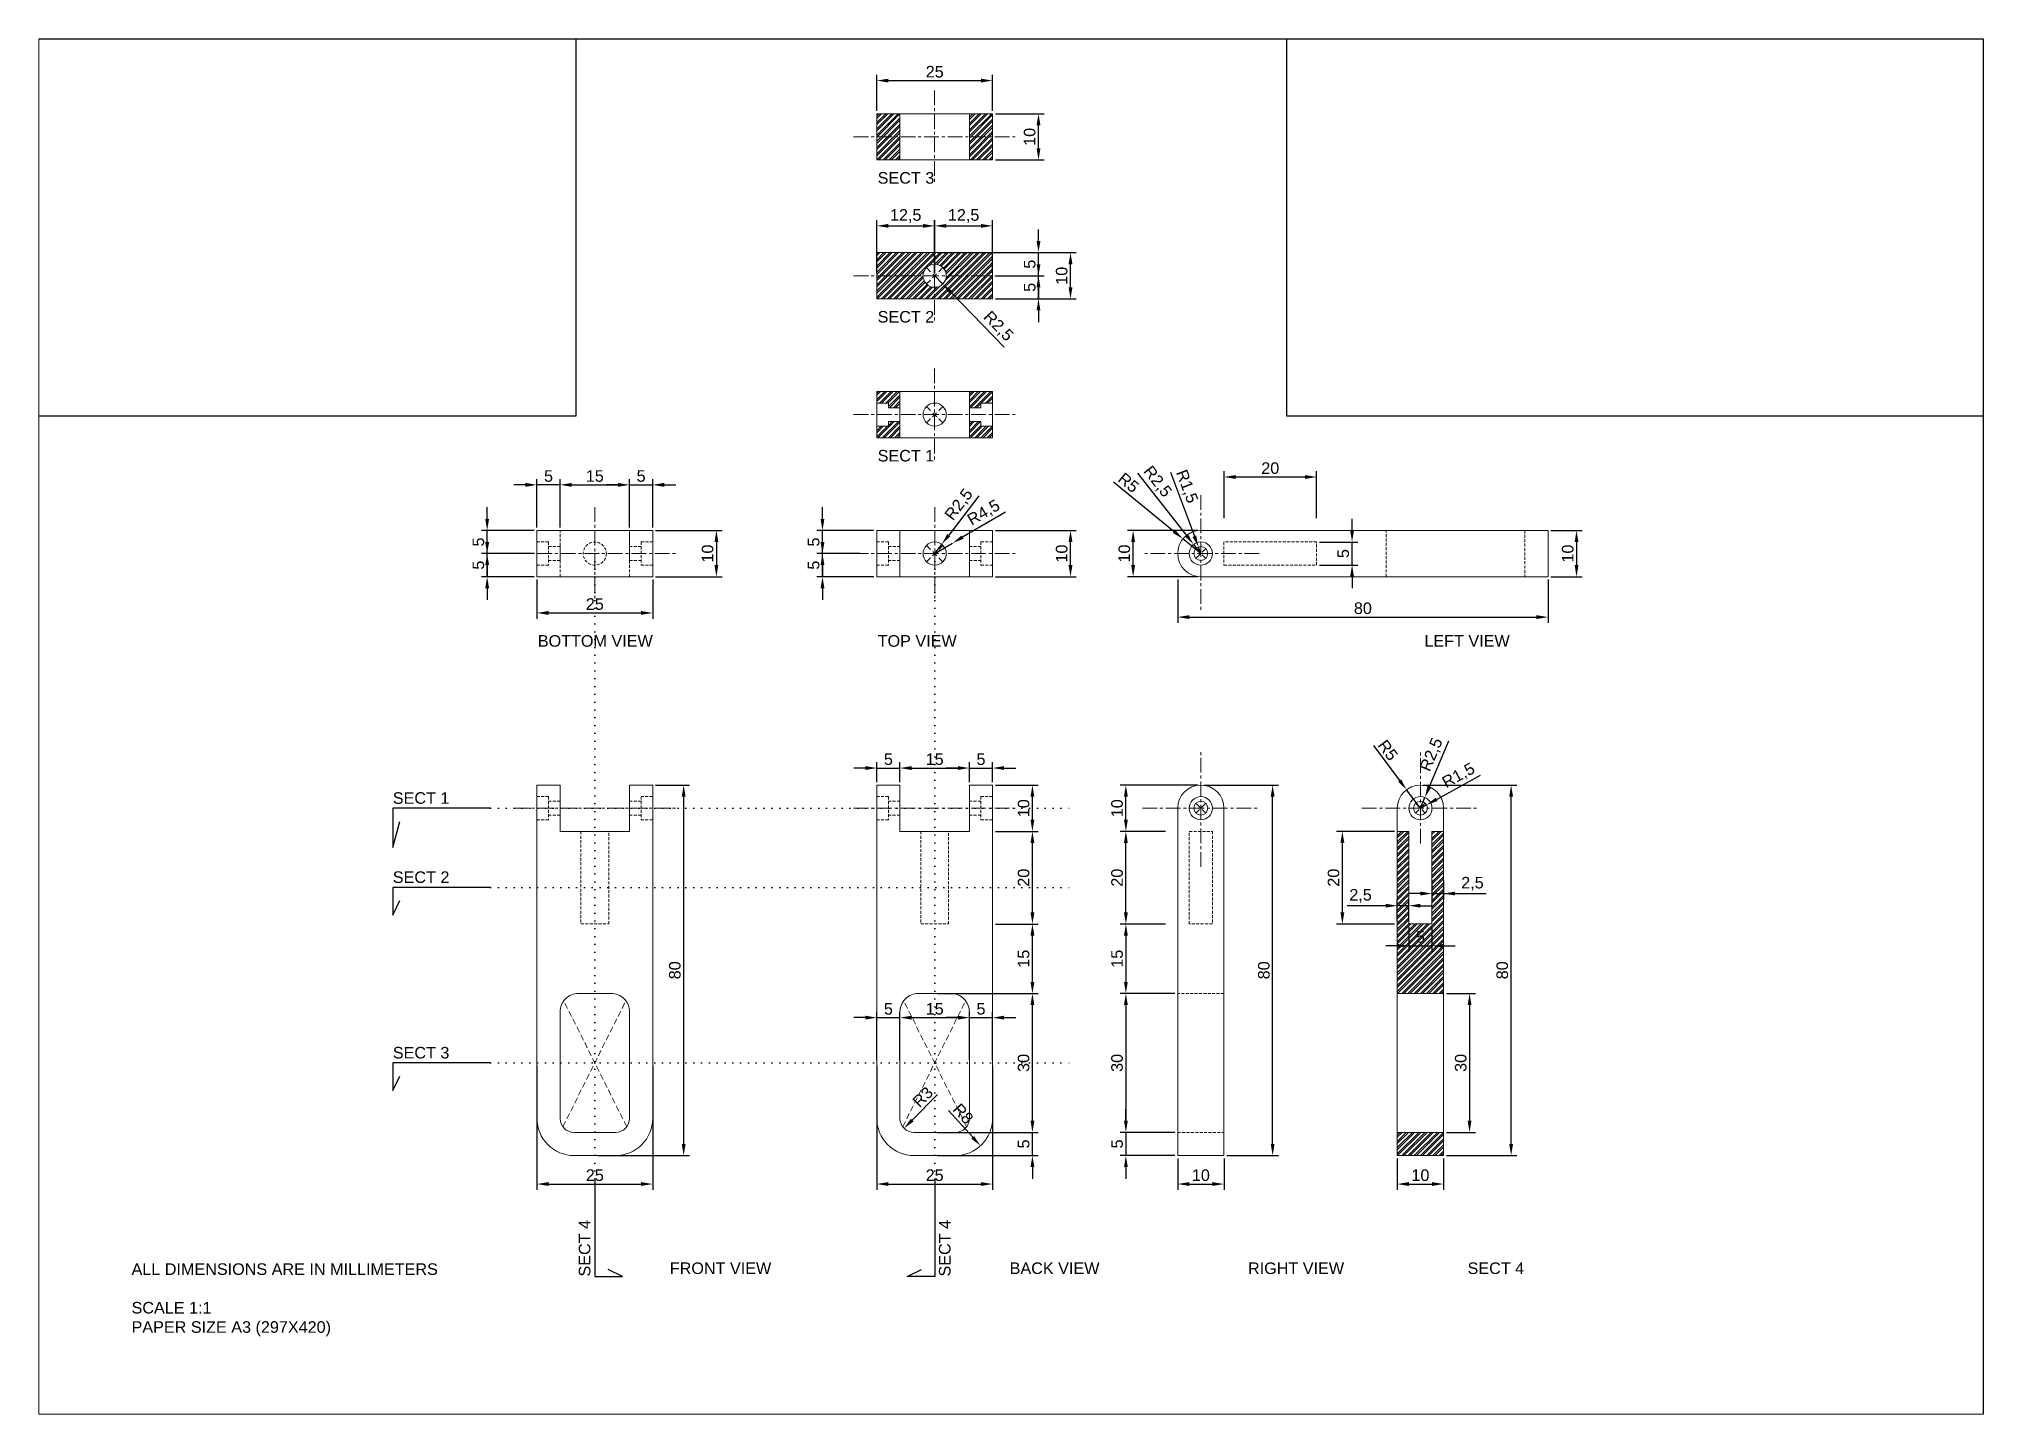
# Paper-space layout 'Layout1' of a CAD drawing. Header units: millimetres. Extents: x -81 to 339, y -59 to 238.
# The model-space entities are those that its viewports show. They can reach past a viewport. Long polylines and large blocks are cut down to what shows.
import ezdxf

# ---------------------------------------------------------------- set-up
doc = ezdxf.new("R2010")
doc.units = ezdxf.units.MM
for name, pattern in [('CENTER', [50.8, 31.75, -6.35, 6.35, -6.35]), ('DASHED', [19.05, 12.7, -6.35]), ('DASHED2', [9.525, 6.35, -3.175]), ('DOT2', [3.175, 0, -3.175])]:
    doc.linetypes.add(name, pattern=pattern)
for name, color, linetype, lineweight in [('CL', 9, 'CENTER', 9), ('HATCH', 252, 'Continuous', 5), ('HIDDEN', 6, 'DASHED2', 5), ('SECTION', 5, 'Continuous', 20), ('SOLID', 3, 'Continuous', 13), ('VOID', 2, 'DASHED', 9)]:
    doc.layers.add(name, color=color, linetype=linetype, lineweight=lineweight)
doc.layers.add('DIM', color=1, linetype='Continuous', lineweight=9, true_color=0xff0000)
doc.styles.get("Standard").update_dxf_attribs({"font": 'arial.ttf'})
doc.dimstyles.new('ISO-25', dxfattribs={"dimtxt": 2.5, "dimasz": 2.5, "dimexe": 1.25, "dimexo": 0.625, "dimtad": 1, "dimtxsty": 'Standard', "dimcen": 2.5, "dimadec": 0, "dimazin": 0, "dimtfac": 1, "dimtmove": 0, "dimatfit": 3, "dimfxl": 1, "dimarcsym": 0})
picture_1 = doc.add_image_def('image1.png', size_in_pixel=(2776, 1504))
picture_2 = doc.add_image_def('image2.png', size_in_pixel=(2460, 1728))
pattern_1 = [(45, (418.6556, 554.6208), (-0.67352, 0.67352), []), (45, (419.1046, 554.6208), (-0.67352, 0.67352), [])]
pattern_2 = [(45, (418.6556, 617.1208), (-0.67352, 0.67352), []), (45, (419.1046, 617.1208), (-0.67352, 0.67352), [])]
pattern_3 = [(45, (531.089, 432.1208), (-0.67352, 0.67352), []), (45, (531.538, 432.1208), (-0.67352, 0.67352), [])]

psp = doc.layouts.get("Layout1")

msp = doc.modelspace()

# ---------------------------------------------------------------- texts
at = {"char_height": 2.5, "attachment_point": 1}
for s, width, insert in [('SECT 3', 23.97205, (418.843, 614.506)), ('SECT 2', 23.97205, (418.843, 584.506)), ('SECT 1', 23.97205, (418.843, 554.506)), ('BOTTOM VIEW', 49.55444, (345.426, 514.506)), ('TOP VIEW', 23.97205, (418.843, 514.506)), ('LEFT VIEW', 23.97205, (536.947, 514.506)), ('SECT 1', 13.5419, (314.099, 480.578)), ('SECT 2', 13.5419, (314.099, 463.489)), ('SECT 3', 13.5419, (314.099, 425.578)), ('ALL DIMENSIONS ARE IN MILLIMETERS\\P\\PSCALE 1:1\\PPAPER SIZE A3 (297X420)', 78.34628, (257.663, 378.836)), ('FRONT VIEW', 26.66713, (373.937, 379.028)), ('BACK VIEW', 26.66713, (447.354, 379.028)), ('RIGHT VIEW', 23.97205, (498.844, 379.028)), ('SECT 4', 23.97205, (546.277, 379.028))]:
    msp.add_mtext_dynamic_manual_height_columns(s, width=width, gutter_width=12.5, heights=[0], dxfattribs=dict(at, insert=insert))
at = {"char_height": 2.5, "rotation": 90}
for insert, attachment_point in [((354.282, 375.981), 1), ((434.613, 375.981), 7)]:
    msp.add_mtext_dynamic_manual_height_columns('SECT 4', width=13.5419, gutter_width=12.5, heights=[0], dxfattribs=dict(at, insert=insert, attachment_point=attachment_point))

# ---------------------------------------------------------------- blocks, each defined once
blk = doc.blocks.new('*D0')
at = {"layer": 'Defpoints', "color": 0}
for p in [(370.24, 537.12), (370.24, 527.12), (384, 527.12)]:
    blk.add_point(p, dxfattribs=at)
at = {"layer": 'DIM', "color": 0, "lineweight": -2}
for p, q in [((370.86, 537.12), (385.25, 537.12)), ((384, 534.62), (384, 529.62)), ((370.86, 527.12), (385.25, 527.12))]:
    blk.add_line(p, q, dxfattribs=at)
at = {"layer": 'DIM', "color": 0}
for points in [[(384.42, 534.62), (383.59, 534.62), (384, 537.12)], [(383.59, 529.62), (384.42, 529.62), (384, 527.12)]]:
    blk.add_solid(points, dxfattribs=at)
at = {"layer": 'DIM', "color": 0, "insert": (382.1, 532.12), "char_height": 2.5, "attachment_point": 5, "rotation": 90}
blk.add_mtext('10', dxfattribs=at)
blk = doc.blocks.new('*D1')
at = {"layer": 'Defpoints', "color": 0}
for p in [(345.24, 546.96), (345.24, 537.12), (350.24, 537.12)]:
    blk.add_point(p, dxfattribs=at)
at = {"layer": 'DIM', "color": 0, "lineweight": -2}
for p, q in [((342.74, 546.96), (340.24, 546.96)), ((345.24, 537.75), (345.24, 548.21)), ((350.24, 546.96), (345.24, 546.96)), ((350.24, 537.75), (350.24, 548.21)), ((352.74, 546.96), (355.24, 546.96))]:
    blk.add_line(p, q, dxfattribs=at)
at = {"layer": 'DIM', "color": 0}
for points in [[(342.74, 546.54), (342.74, 547.38), (345.24, 546.96)], [(352.74, 547.38), (352.74, 546.54), (350.24, 546.96)]]:
    blk.add_solid(points, dxfattribs=at)
at = {"layer": 'DIM', "color": 0, "insert": (347.74, 548.86), "char_height": 2.5, "attachment_point": 5}
blk.add_mtext('5', dxfattribs=at)
blk = doc.blocks.new('*D2')
at = {"layer": 'Defpoints', "color": 0}
for p in [(365.24, 546.96), (350.24, 537.12), (365.24, 537.12)]:
    blk.add_point(p, dxfattribs=at)
at = {"layer": 'DIM', "color": 0, "lineweight": -2}
for p, q in [((350.24, 537.75), (350.24, 548.21)), ((352.74, 546.96), (362.74, 546.96)), ((365.24, 537.75), (365.24, 548.21))]:
    blk.add_line(p, q, dxfattribs=at)
at = {"layer": 'DIM', "color": 0}
for points in [[(352.74, 547.38), (352.74, 546.54), (350.24, 546.96)], [(362.74, 546.54), (362.74, 547.38), (365.24, 546.96)]]:
    blk.add_solid(points, dxfattribs=at)
at = {"layer": 'DIM', "color": 0, "insert": (357.74, 548.86), "char_height": 2.5, "attachment_point": 5}
blk.add_mtext('15', dxfattribs=at)
blk = doc.blocks.new('*D3')
at = {"layer": 'Defpoints', "color": 0}
for p in [(370.24, 546.96), (365.24, 537.12), (370.24, 537.12)]:
    blk.add_point(p, dxfattribs=at)
at = {"layer": 'DIM', "color": 0, "lineweight": -2}
for p, q in [((362.74, 546.96), (360.24, 546.96)), ((365.24, 537.75), (365.24, 548.21)), ((365.24, 546.96), (370.24, 546.96)), ((370.24, 537.75), (370.24, 548.21)), ((372.74, 546.96), (375.24, 546.96))]:
    blk.add_line(p, q, dxfattribs=at)
at = {"layer": 'DIM', "color": 0}
for points in [[(362.74, 546.54), (362.74, 547.38), (365.24, 546.96)], [(372.74, 547.38), (372.74, 546.54), (370.24, 546.96)]]:
    blk.add_solid(points, dxfattribs=at)
at = {"layer": 'DIM', "color": 0, "insert": (367.74, 548.86), "char_height": 2.5, "attachment_point": 5}
blk.add_mtext('5', dxfattribs=at)
blk = doc.blocks.new('*D4')
at = {"layer": 'Defpoints', "color": 0}
for p in [(345.24, 527.12), (370.24, 527.12), (370.24, 519.3)]:
    blk.add_point(p, dxfattribs=at)
at = {"layer": 'DIM', "color": 0, "lineweight": -2}
for p, q in [((345.24, 526.5), (345.24, 518.05)), ((370.24, 526.5), (370.24, 518.05)), ((347.74, 519.3), (367.74, 519.3))]:
    blk.add_line(p, q, dxfattribs=at)
at = {"layer": 'DIM', "color": 0}
for points in [[(347.74, 519.72), (347.74, 518.89), (345.24, 519.3)], [(367.74, 518.89), (367.74, 519.72), (370.24, 519.3)]]:
    blk.add_solid(points, dxfattribs=at)
at = {"layer": 'DIM', "color": 0, "insert": (357.74, 521.2), "char_height": 2.5, "attachment_point": 5}
blk.add_mtext('25', dxfattribs=at)
blk = doc.blocks.new('*D5')
at = {"layer": 'Defpoints', "color": 0}
for p in [(370.24, 482.12), (357.74, 402.12), (376.93, 402.12)]:
    blk.add_point(p, dxfattribs=at)
at = {"layer": 'DIM', "color": 0, "lineweight": -2}
for p, q in [((370.86, 482.12), (378.18, 482.12)), ((376.93, 479.62), (376.93, 404.62)), ((358.36, 402.12), (378.18, 402.12))]:
    blk.add_line(p, q, dxfattribs=at)
at = {"layer": 'DIM', "color": 0}
for points in [[(377.35, 479.62), (376.52, 479.62), (376.93, 482.12)], [(376.52, 404.62), (377.35, 404.62), (376.93, 402.12)]]:
    blk.add_solid(points, dxfattribs=at)
at = {"layer": 'DIM', "color": 0, "insert": (375.03, 442.12), "char_height": 2.5, "attachment_point": 5, "rotation": 90}
blk.add_mtext('80', dxfattribs=at)
blk = doc.blocks.new('*D6')
at = {"layer": 'Defpoints', "color": 0}
for p in [(423.66, 485.8), (418.66, 482.12), (423.66, 482.12)]:
    blk.add_point(p, dxfattribs=at)
at = {"layer": 'DIM', "color": 0, "lineweight": -2}
for p, q in [((416.16, 485.8), (413.66, 485.8)), ((418.66, 482.75), (418.66, 487.05)), ((418.66, 485.8), (423.66, 485.8)), ((423.66, 482.75), (423.66, 487.05)), ((426.16, 485.8), (428.66, 485.8))]:
    blk.add_line(p, q, dxfattribs=at)
at = {"layer": 'DIM', "color": 0}
for points in [[(416.16, 485.39), (416.16, 486.22), (418.66, 485.8)], [(426.16, 486.22), (426.16, 485.39), (423.66, 485.8)]]:
    blk.add_solid(points, dxfattribs=at)
at = {"layer": 'DIM', "color": 0, "insert": (421.16, 487.7), "char_height": 2.5, "attachment_point": 5}
blk.add_mtext('5', dxfattribs=at)
blk = doc.blocks.new('*D7')
at = {"layer": 'Defpoints', "color": 0}
for p in [(438.66, 485.8), (423.66, 482.12), (438.66, 482.12)]:
    blk.add_point(p, dxfattribs=at)
at = {"layer": 'DIM', "color": 0, "lineweight": -2}
for p, q in [((423.66, 482.75), (423.66, 487.05)), ((426.16, 485.8), (436.16, 485.8)), ((438.66, 482.75), (438.66, 487.05))]:
    blk.add_line(p, q, dxfattribs=at)
at = {"layer": 'DIM', "color": 0}
for points in [[(426.16, 486.22), (426.16, 485.39), (423.66, 485.8)], [(436.16, 485.39), (436.16, 486.22), (438.66, 485.8)]]:
    blk.add_solid(points, dxfattribs=at)
at = {"layer": 'DIM', "color": 0, "insert": (431.16, 487.71), "char_height": 2.5, "attachment_point": 5}
blk.add_mtext('15', dxfattribs=at)
blk = doc.blocks.new('*D8')
at = {"layer": 'Defpoints', "color": 0}
for p in [(443.66, 485.8), (438.66, 482.12), (443.66, 482.12)]:
    blk.add_point(p, dxfattribs=at)
at = {"layer": 'DIM', "color": 0, "lineweight": -2}
for p, q in [((436.16, 485.8), (433.66, 485.8)), ((438.66, 482.75), (438.66, 487.05)), ((438.66, 485.8), (443.66, 485.8)), ((443.66, 482.75), (443.66, 487.05)), ((446.16, 485.8), (448.66, 485.8))]:
    blk.add_line(p, q, dxfattribs=at)
at = {"layer": 'DIM', "color": 0}
for points in [[(436.16, 485.39), (436.16, 486.22), (438.66, 485.8)], [(446.16, 486.22), (446.16, 485.39), (443.66, 485.8)]]:
    blk.add_solid(points, dxfattribs=at)
at = {"layer": 'DIM', "color": 0, "insert": (441.16, 487.7), "char_height": 2.5, "attachment_point": 5}
blk.add_mtext('5', dxfattribs=at)
blk = doc.blocks.new('*D9')
at = {"layer": 'Defpoints', "color": 0}
for p in [(418.66, 422.12), (443.66, 422.12), (443.66, 395.96)]:
    blk.add_point(p, dxfattribs=at)
at = {"layer": 'DIM', "color": 0, "lineweight": -2}
for p, q in [((418.66, 421.5), (418.66, 394.71)), ((443.66, 421.5), (443.66, 394.71)), ((421.16, 395.96), (441.16, 395.96))]:
    blk.add_line(p, q, dxfattribs=at)
at = {"layer": 'DIM', "color": 0}
for points in [[(421.16, 396.38), (421.16, 395.55), (418.66, 395.96)], [(441.16, 395.55), (441.16, 396.38), (443.66, 395.96)]]:
    blk.add_solid(points, dxfattribs=at)
at = {"layer": 'DIM', "color": 0, "insert": (431.16, 397.86), "char_height": 2.5, "attachment_point": 5}
blk.add_mtext('25', dxfattribs=at)
blk = doc.blocks.new('*D10')
at = {"layer": 'Defpoints', "color": 0}
for p in [(345.24, 422.12), (370.24, 422.12), (370.24, 395.96)]:
    blk.add_point(p, dxfattribs=at)
at = {"layer": 'DIM', "color": 0, "lineweight": -2}
for p, q in [((345.24, 421.5), (345.24, 394.71)), ((370.24, 421.5), (370.24, 394.71)), ((347.74, 395.96), (367.74, 395.96))]:
    blk.add_line(p, q, dxfattribs=at)
at = {"layer": 'DIM', "color": 0}
for points in [[(347.74, 396.38), (347.74, 395.55), (345.24, 395.96)], [(367.74, 395.55), (367.74, 396.38), (370.24, 395.96)]]:
    blk.add_solid(points, dxfattribs=at)
at = {"layer": 'DIM', "color": 0, "insert": (357.74, 397.86), "char_height": 2.5, "attachment_point": 5}
blk.add_mtext('25', dxfattribs=at)
blk = doc.blocks.new('*D11')
at = {"layer": 'Defpoints', "color": 0}
for p in [(541.09, 437.12), (541.09, 407.12), (546.71, 407.12)]:
    blk.add_point(p, dxfattribs=at)
at = {"layer": 'DIM', "color": 0, "lineweight": -2}
for p, q in [((541.71, 437.12), (547.96, 437.12)), ((546.71, 434.62), (546.71, 409.62)), ((541.71, 407.12), (547.96, 407.12))]:
    blk.add_line(p, q, dxfattribs=at)
at = {"layer": 'DIM', "color": 0}
for points in [[(547.12, 434.62), (546.29, 434.62), (546.71, 437.12)], [(546.29, 409.62), (547.12, 409.62), (546.71, 407.12)]]:
    blk.add_solid(points, dxfattribs=at)
at = {"layer": 'DIM', "color": 0, "insert": (544.81, 422.12), "char_height": 2.5, "attachment_point": 5, "rotation": 90}
blk.add_mtext('30', dxfattribs=at)
blk = doc.blocks.new('*D12')
at = {"layer": 'Defpoints', "color": 0}
for p in [(483.66, 402.12), (493.66, 402.12), (493.66, 395.96)]:
    blk.add_point(p, dxfattribs=at)
at = {"layer": 'DIM', "color": 0, "lineweight": -2}
for p, q in [((483.66, 401.5), (483.66, 394.71)), ((493.66, 401.5), (493.66, 394.71)), ((486.16, 395.96), (491.16, 395.96))]:
    blk.add_line(p, q, dxfattribs=at)
at = {"layer": 'DIM', "color": 0}
for points in [[(486.16, 396.38), (486.16, 395.55), (483.66, 395.96)], [(491.16, 395.55), (491.16, 396.38), (493.66, 395.96)]]:
    blk.add_solid(points, dxfattribs=at)
at = {"layer": 'DIM', "color": 0, "insert": (488.66, 397.86), "char_height": 2.5, "attachment_point": 5}
blk.add_mtext('10', dxfattribs=at)
blk = doc.blocks.new('*D13')
at = {"layer": 'Defpoints', "color": 0}
for p in [(531.09, 402.12), (541.09, 402.12), (541.09, 395.96)]:
    blk.add_point(p, dxfattribs=at)
at = {"layer": 'DIM', "color": 0, "lineweight": -2}
for p, q in [((531.09, 401.5), (531.09, 394.71)), ((541.09, 401.5), (541.09, 394.71)), ((533.59, 395.96), (538.59, 395.96))]:
    blk.add_line(p, q, dxfattribs=at)
at = {"layer": 'DIM', "color": 0}
for points in [[(533.59, 396.38), (533.59, 395.55), (531.09, 395.96)], [(538.59, 395.55), (538.59, 396.38), (541.09, 395.96)]]:
    blk.add_solid(points, dxfattribs=at)
at = {"layer": 'DIM', "color": 0, "insert": (536.09, 397.86), "char_height": 2.5, "attachment_point": 5}
blk.add_mtext('10', dxfattribs=at)
blk = doc.blocks.new('*D14')
at = {"layer": 'Defpoints', "color": 0}
for p in [(423.66, 431.9), (418.66, 422.12), (423.66, 422.12)]:
    blk.add_point(p, dxfattribs=at)
at = {"layer": 'DIM', "color": 0, "lineweight": -2}
for p, q in [((418.66, 422.75), (418.66, 433.15)), ((423.66, 422.75), (423.66, 433.15)), ((416.16, 431.9), (413.66, 431.9)), ((418.66, 431.9), (423.66, 431.9)), ((426.16, 431.9), (428.66, 431.9))]:
    blk.add_line(p, q, dxfattribs=at)
at = {"layer": 'DIM', "color": 0}
for points in [[(416.16, 431.48), (416.16, 432.31), (418.66, 431.9)], [(426.16, 432.31), (426.16, 431.48), (423.66, 431.9)]]:
    blk.add_solid(points, dxfattribs=at)
at = {"layer": 'DIM', "color": 0, "insert": (421.16, 433.79), "char_height": 2.5, "attachment_point": 5}
blk.add_mtext('5', dxfattribs=at)
blk = doc.blocks.new('*D15')
at = {"layer": 'Defpoints', "color": 0}
for p in [(438.66, 431.9), (423.66, 422.12), (438.66, 422.12)]:
    blk.add_point(p, dxfattribs=at)
at = {"layer": 'DIM', "color": 0, "lineweight": -2}
for p, q in [((423.66, 422.75), (423.66, 433.15)), ((438.66, 422.75), (438.66, 433.15)), ((426.16, 431.9), (436.16, 431.9))]:
    blk.add_line(p, q, dxfattribs=at)
at = {"layer": 'DIM', "color": 0}
for points in [[(426.16, 432.31), (426.16, 431.48), (423.66, 431.9)], [(436.16, 431.48), (436.16, 432.31), (438.66, 431.9)]]:
    blk.add_solid(points, dxfattribs=at)
at = {"layer": 'DIM', "color": 0, "insert": (431.16, 433.8), "char_height": 2.5, "attachment_point": 5}
blk.add_mtext('15', dxfattribs=at)
blk = doc.blocks.new('*D16')
at = {"layer": 'Defpoints', "color": 0}
for p in [(443.66, 431.9), (438.66, 422.12), (443.66, 422.12)]:
    blk.add_point(p, dxfattribs=at)
at = {"layer": 'DIM', "color": 0, "lineweight": -2}
for p, q in [((438.66, 422.75), (438.66, 433.15)), ((443.66, 422.75), (443.66, 433.15)), ((436.16, 431.9), (433.66, 431.9)), ((438.66, 431.9), (443.66, 431.9)), ((446.16, 431.9), (448.66, 431.9))]:
    blk.add_line(p, q, dxfattribs=at)
at = {"layer": 'DIM', "color": 0}
for points in [[(436.16, 431.48), (436.16, 432.31), (438.66, 431.9)], [(446.16, 432.31), (446.16, 431.48), (443.66, 431.9)]]:
    blk.add_solid(points, dxfattribs=at)
at = {"layer": 'DIM', "color": 0, "insert": (441.16, 433.79), "char_height": 2.5, "attachment_point": 5}
blk.add_mtext('5', dxfattribs=at)
blk = doc.blocks.new('*D17')
at = {"layer": 'Defpoints', "color": 0}
for p in [(431.16, 407.12), (452.27, 407.12), (431.16, 402.12)]:
    blk.add_point(p, dxfattribs=at)
at = {"layer": 'DIM', "color": 0, "lineweight": -2}
for p, q in [((452.27, 409.62), (452.27, 412.12)), ((431.78, 407.12), (453.52, 407.12)), ((452.27, 402.12), (452.27, 407.12)), ((431.78, 402.12), (453.52, 402.12)), ((452.27, 399.62), (452.27, 397.12))]:
    blk.add_line(p, q, dxfattribs=at)
at = {"layer": 'DIM', "color": 0}
for points in [[(451.86, 409.62), (452.69, 409.62), (452.27, 407.12)], [(452.69, 399.62), (451.86, 399.62), (452.27, 402.12)]]:
    blk.add_solid(points, dxfattribs=at)
at = {"layer": 'DIM', "color": 0, "insert": (450.38, 404.62), "char_height": 2.5, "attachment_point": 5, "rotation": 90}
blk.add_mtext('5', dxfattribs=at)
blk = doc.blocks.new('*D18')
at = {"layer": 'Defpoints', "color": 0}
for p in [(431.16, 437.12), (452.27, 437.12), (431.16, 407.12)]:
    blk.add_point(p, dxfattribs=at)
at = {"layer": 'DIM', "color": 0, "lineweight": -2}
for p, q in [((431.78, 437.12), (453.52, 437.12)), ((452.27, 409.62), (452.27, 434.62)), ((431.78, 407.12), (453.52, 407.12))]:
    blk.add_line(p, q, dxfattribs=at)
at = {"layer": 'DIM', "color": 0}
for points in [[(452.69, 434.62), (451.86, 434.62), (452.27, 437.12)], [(451.86, 409.62), (452.69, 409.62), (452.27, 407.12)]]:
    blk.add_solid(points, dxfattribs=at)
at = {"layer": 'DIM', "color": 0, "insert": (450.37, 422.12), "char_height": 2.5, "attachment_point": 5, "rotation": 90}
blk.add_mtext('30', dxfattribs=at)
blk = doc.blocks.new('*D19')
at = {"layer": 'Defpoints', "color": 0}
for p in [(443.66, 452.12), (452.27, 452.12), (443.66, 437.12)]:
    blk.add_point(p, dxfattribs=at)
at = {"layer": 'DIM', "color": 0, "lineweight": -2}
for p, q in [((444.28, 452.12), (453.52, 452.12)), ((452.27, 439.62), (452.27, 449.62)), ((444.28, 437.12), (453.52, 437.12))]:
    blk.add_line(p, q, dxfattribs=at)
at = {"layer": 'DIM', "color": 0}
for points in [[(452.69, 449.62), (451.86, 449.62), (452.27, 452.12)], [(451.86, 439.62), (452.69, 439.62), (452.27, 437.12)]]:
    blk.add_solid(points, dxfattribs=at)
at = {"layer": 'DIM', "color": 0, "insert": (450.37, 444.62), "char_height": 2.5, "attachment_point": 5, "rotation": 90}
blk.add_mtext('15', dxfattribs=at)
blk = doc.blocks.new('*D20')
at = {"layer": 'Defpoints', "color": 0}
for p in [(443.66, 472.12), (452.27, 472.12), (443.66, 452.12)]:
    blk.add_point(p, dxfattribs=at)
at = {"layer": 'DIM', "color": 0, "lineweight": -2}
for p, q in [((444.28, 472.12), (453.52, 472.12)), ((452.27, 454.62), (452.27, 469.62)), ((444.28, 452.12), (453.52, 452.12))]:
    blk.add_line(p, q, dxfattribs=at)
at = {"layer": 'DIM', "color": 0}
for points in [[(452.69, 469.62), (451.86, 469.62), (452.27, 472.12)], [(451.86, 454.62), (452.69, 454.62), (452.27, 452.12)]]:
    blk.add_solid(points, dxfattribs=at)
at = {"layer": 'DIM', "color": 0, "insert": (450.37, 462.12), "char_height": 2.5, "attachment_point": 5, "rotation": 90}
blk.add_mtext('20', dxfattribs=at)
blk = doc.blocks.new('*D21')
at = {"layer": 'Defpoints', "color": 0}
for p in [(443.66, 482.12), (452.27, 482.12), (443.66, 472.12)]:
    blk.add_point(p, dxfattribs=at)
at = {"layer": 'DIM', "color": 0, "lineweight": -2}
for p, q in [((444.28, 482.12), (453.52, 482.12)), ((452.27, 474.62), (452.27, 479.62)), ((444.28, 472.12), (453.52, 472.12))]:
    blk.add_line(p, q, dxfattribs=at)
at = {"layer": 'DIM', "color": 0}
for points in [[(452.69, 479.62), (451.86, 479.62), (452.27, 482.12)], [(451.86, 474.62), (452.69, 474.62), (452.27, 472.12)]]:
    blk.add_solid(points, dxfattribs=at)
at = {"layer": 'DIM', "color": 0, "insert": (450.37, 477.12), "char_height": 2.5, "attachment_point": 5, "rotation": 90}
blk.add_mtext('10', dxfattribs=at)
blk = doc.blocks.new('*D22')
at = {"layer": 'Defpoints', "color": 0}
for p in [(334.48, 532.12), (345.24, 532.12), (345.24, 527.12)]:
    blk.add_point(p, dxfattribs=at)
at = {"layer": 'DIM', "color": 0, "lineweight": -2}
for p, q in [((334.48, 534.62), (334.48, 537.12)), ((344.61, 532.12), (333.23, 532.12)), ((334.48, 527.12), (334.48, 532.12)), ((344.61, 527.12), (333.23, 527.12)), ((334.48, 524.62), (334.48, 522.12))]:
    blk.add_line(p, q, dxfattribs=at)
at = {"layer": 'DIM', "color": 0}
for points in [[(334.07, 534.62), (334.9, 534.62), (334.48, 532.12)], [(334.9, 524.62), (334.07, 524.62), (334.48, 527.12)]]:
    blk.add_solid(points, dxfattribs=at)
at = {"layer": 'DIM', "color": 0, "insert": (332.59, 529.62), "char_height": 2.5, "attachment_point": 5, "rotation": 90}
blk.add_mtext('5', dxfattribs=at)
blk = doc.blocks.new('*D23')
at = {"layer": 'Defpoints', "color": 0}
for p in [(334.48, 537.12), (345.24, 537.12), (345.24, 532.12)]:
    blk.add_point(p, dxfattribs=at)
at = {"layer": 'DIM', "color": 0, "lineweight": -2}
for p, q in [((334.48, 539.62), (334.48, 542.12)), ((344.61, 537.12), (333.23, 537.12)), ((334.48, 532.12), (334.48, 537.12)), ((344.61, 532.12), (333.23, 532.12)), ((334.48, 529.62), (334.48, 527.12))]:
    blk.add_line(p, q, dxfattribs=at)
at = {"layer": 'DIM', "color": 0}
for points in [[(334.07, 539.62), (334.9, 539.62), (334.48, 537.12)], [(334.9, 529.62), (334.07, 529.62), (334.48, 532.12)]]:
    blk.add_solid(points, dxfattribs=at)
at = {"layer": 'DIM', "color": 0, "insert": (332.59, 534.62), "char_height": 2.5, "attachment_point": 5, "rotation": 90}
blk.add_mtext('5', dxfattribs=at)
blk = doc.blocks.new('*D24')
at = {"layer": 'Defpoints', "color": 0}
for p in [(406.92, 537.12), (418.66, 537.12), (413.66, 532.12)]:
    blk.add_point(p, dxfattribs=at)
at = {"layer": 'DIM', "color": 0, "lineweight": -2}
for p, q in [((406.92, 539.62), (406.92, 542.12)), ((418.03, 537.12), (405.67, 537.12)), ((406.92, 532.12), (406.92, 537.12)), ((413.03, 532.12), (405.67, 532.12)), ((406.92, 529.62), (406.92, 527.12))]:
    blk.add_line(p, q, dxfattribs=at)
at = {"layer": 'DIM', "color": 0}
for points in [[(406.5, 539.62), (407.34, 539.62), (406.92, 537.12)], [(407.34, 529.62), (406.5, 529.62), (406.92, 532.12)]]:
    blk.add_solid(points, dxfattribs=at)
at = {"layer": 'DIM', "color": 0, "insert": (405.02, 534.62), "char_height": 2.5, "attachment_point": 5, "rotation": 90}
blk.add_mtext('5', dxfattribs=at)
blk = doc.blocks.new('*D25')
at = {"layer": 'Defpoints', "color": 0}
for p in [(443.66, 537.12), (460.5, 537.12), (443.66, 527.12)]:
    blk.add_point(p, dxfattribs=at)
at = {"layer": 'DIM', "color": 0, "lineweight": -2}
for p, q in [((444.28, 537.12), (461.75, 537.12)), ((460.5, 529.62), (460.5, 534.62)), ((444.28, 527.12), (461.75, 527.12))]:
    blk.add_line(p, q, dxfattribs=at)
at = {"layer": 'DIM', "color": 0}
for points in [[(460.92, 534.62), (460.09, 534.62), (460.5, 537.12)], [(460.09, 529.62), (460.92, 529.62), (460.5, 527.12)]]:
    blk.add_solid(points, dxfattribs=at)
at = {"layer": 'DIM', "color": 0, "insert": (458.6, 532.12), "char_height": 2.5, "attachment_point": 5, "rotation": 90}
blk.add_mtext('10', dxfattribs=at)
blk = doc.blocks.new('*D26')
at = {"layer": 'Defpoints', "color": 0}
for p in [(406.92, 532.12), (415.67, 532.12), (418.66, 527.12)]:
    blk.add_point(p, dxfattribs=at)
at = {"layer": 'DIM', "color": 0, "lineweight": -2}
for p, q in [((406.92, 534.62), (406.92, 537.12)), ((415.04, 532.12), (405.67, 532.12)), ((406.92, 527.12), (406.92, 532.12)), ((418.03, 527.12), (405.67, 527.12)), ((406.92, 524.62), (406.92, 522.12))]:
    blk.add_line(p, q, dxfattribs=at)
at = {"layer": 'DIM', "color": 0}
for points in [[(406.5, 534.62), (407.34, 534.62), (406.92, 532.12)], [(407.34, 524.62), (406.5, 524.62), (406.92, 527.12)]]:
    blk.add_solid(points, dxfattribs=at)
at = {"layer": 'DIM', "color": 0, "insert": (405.02, 529.62), "char_height": 2.5, "attachment_point": 5, "rotation": 90}
blk.add_mtext('5', dxfattribs=at)
blk = doc.blocks.new('*D27')
at = {"layer": 'Defpoints', "color": 0}
for p in [(563.66, 537.12), (563.66, 527.12), (569.81, 527.12)]:
    blk.add_point(p, dxfattribs=at)
at = {"layer": 'DIM', "color": 0, "lineweight": -2}
for p, q in [((564.28, 537.12), (571.06, 537.12)), ((569.81, 534.62), (569.81, 529.62)), ((564.28, 527.12), (571.06, 527.12))]:
    blk.add_line(p, q, dxfattribs=at)
at = {"layer": 'DIM', "color": 0}
for points in [[(570.23, 534.62), (569.4, 534.62), (569.81, 537.12)], [(569.4, 529.62), (570.23, 529.62), (569.81, 527.12)]]:
    blk.add_solid(points, dxfattribs=at)
at = {"layer": 'DIM', "color": 0, "insert": (567.91, 532.12), "char_height": 2.5, "attachment_point": 5, "rotation": 90}
blk.add_mtext('10', dxfattribs=at)
blk = doc.blocks.new('*D28')
at = {"layer": 'Defpoints', "color": 0}
for p in [(483.66, 527.12), (563.66, 527.12), (563.66, 518.4)]:
    blk.add_point(p, dxfattribs=at)
at = {"layer": 'DIM', "color": 0, "lineweight": -2}
for p, q in [((483.66, 526.5), (483.66, 517.15)), ((563.66, 526.5), (563.66, 517.15)), ((486.16, 518.4), (561.16, 518.4))]:
    blk.add_line(p, q, dxfattribs=at)
at = {"layer": 'DIM', "color": 0}
for points in [[(486.16, 518.82), (486.16, 517.99), (483.66, 518.4)], [(561.16, 517.99), (561.16, 518.82), (563.66, 518.4)]]:
    blk.add_solid(points, dxfattribs=at)
at = {"layer": 'DIM', "color": 0, "insert": (523.66, 520.3), "char_height": 2.5, "attachment_point": 5}
blk.add_mtext('80', dxfattribs=at)
blk = doc.blocks.new('*D29')
at = {"layer": 'Defpoints', "color": 0}
for p in [(513.66, 548.66), (493.66, 539.12), (513.66, 539.12)]:
    blk.add_point(p, dxfattribs=at)
at = {"layer": 'DIM', "color": 0, "lineweight": -2}
for p, q in [((493.66, 539.75), (493.66, 549.91)), ((496.16, 548.66), (511.16, 548.66)), ((513.66, 539.75), (513.66, 549.91))]:
    blk.add_line(p, q, dxfattribs=at)
at = {"layer": 'DIM', "color": 0}
for points in [[(496.16, 549.07), (496.16, 548.24), (493.66, 548.66)], [(511.16, 548.24), (511.16, 549.07), (513.66, 548.66)]]:
    blk.add_solid(points, dxfattribs=at)
at = {"layer": 'DIM', "color": 0, "insert": (503.66, 550.56), "char_height": 2.5, "attachment_point": 5}
blk.add_mtext('20', dxfattribs=at)
blk = doc.blocks.new('*D30')
at = {"layer": 'Defpoints', "color": 0}
for p in [(472.46, 472.12), (481.66, 472.12), (481.66, 452.12)]:
    blk.add_point(p, dxfattribs=at)
at = {"layer": 'DIM', "color": 0, "lineweight": -2}
for p, q in [((481.03, 472.12), (471.21, 472.12)), ((472.46, 454.62), (472.46, 469.62)), ((481.03, 452.12), (471.21, 452.12))]:
    blk.add_line(p, q, dxfattribs=at)
at = {"layer": 'DIM', "color": 0}
for points in [[(472.88, 469.62), (472.05, 469.62), (472.46, 472.12)], [(472.05, 454.62), (472.88, 454.62), (472.46, 452.12)]]:
    blk.add_solid(points, dxfattribs=at)
at = {"layer": 'DIM', "color": 0, "insert": (470.56, 462.12), "char_height": 2.5, "attachment_point": 5, "rotation": 90}
blk.add_mtext('20', dxfattribs=at)
blk = doc.blocks.new('*D31')
at = {"layer": 'Defpoints', "color": 0}
for p in [(531.09, 456.07), (531.09, 452.12), (533.59, 452.12)]:
    blk.add_point(p, dxfattribs=at)
at = {"layer": 'DIM', "color": 0, "lineweight": -2}
for p, q in [((528.59, 456.07), (520.23, 456.07)), ((531.09, 452.75), (531.09, 457.32)), ((533.59, 456.07), (531.09, 456.07)), ((533.59, 452.75), (533.59, 457.32)), ((536.09, 456.07), (538.59, 456.07))]:
    blk.add_line(p, q, dxfattribs=at)
at = {"layer": 'DIM', "color": 0}
for points in [[(528.59, 455.66), (528.59, 456.49), (531.09, 456.07)], [(536.09, 456.49), (536.09, 455.66), (533.59, 456.07)]]:
    blk.add_solid(points, dxfattribs=at)
at = {"layer": 'DIM', "color": 0, "insert": (523.16, 458.2), "char_height": 2.5, "attachment_point": 5}
blk.add_mtext('2,5', dxfattribs=at)
blk = doc.blocks.new('*D32')
at = {"layer": 'Defpoints', "color": 0}
for p in [(519.23, 472.12), (531.09, 472.12), (531.09, 452.12)]:
    blk.add_point(p, dxfattribs=at)
at = {"layer": 'DIM', "color": 0, "lineweight": -2}
for p, q in [((530.46, 472.12), (517.98, 472.12)), ((519.23, 454.62), (519.23, 469.62)), ((530.46, 452.12), (517.98, 452.12))]:
    blk.add_line(p, q, dxfattribs=at)
at = {"layer": 'DIM', "color": 0}
for points in [[(519.65, 469.62), (518.81, 469.62), (519.23, 472.12)], [(518.81, 454.62), (519.65, 454.62), (519.23, 452.12)]]:
    blk.add_solid(points, dxfattribs=at)
at = {"layer": 'DIM', "color": 0, "insert": (517.33, 462.12), "char_height": 2.5, "attachment_point": 5, "rotation": 90}
blk.add_mtext('20', dxfattribs=at)
blk = doc.blocks.new('*D33')
at = {"layer": 'Defpoints', "color": 0}
for p in [(513.66, 534.62), (521.32, 534.62), (513.66, 529.62)]:
    blk.add_point(p, dxfattribs=at)
at = {"layer": 'DIM', "color": 0, "lineweight": -2}
for p, q in [((521.32, 537.12), (521.32, 539.62)), ((514.28, 534.62), (522.57, 534.62)), ((521.32, 529.62), (521.32, 534.62)), ((514.28, 529.62), (522.57, 529.62)), ((521.32, 527.12), (521.32, 524.62))]:
    blk.add_line(p, q, dxfattribs=at)
at = {"layer": 'DIM', "color": 0}
for points in [[(520.9, 537.12), (521.74, 537.12), (521.32, 534.62)], [(521.74, 527.12), (520.9, 527.12), (521.32, 529.62)]]:
    blk.add_solid(points, dxfattribs=at)
at = {"layer": 'DIM', "color": 0, "insert": (519.42, 532.12), "char_height": 2.5, "attachment_point": 5, "rotation": 90}
blk.add_mtext('5', dxfattribs=at)
blk = doc.blocks.new('*D34')
at = {"layer": 'Defpoints', "color": 0}
for p in [(474.03, 537.12), (488.66, 537.12), (488.66, 527.12)]:
    blk.add_point(p, dxfattribs=at)
at = {"layer": 'DIM', "color": 0, "lineweight": -2}
for p, q in [((488.03, 537.12), (472.78, 537.12)), ((474.03, 529.62), (474.03, 534.62)), ((488.03, 527.12), (472.78, 527.12))]:
    blk.add_line(p, q, dxfattribs=at)
at = {"layer": 'DIM', "color": 0}
for points in [[(474.45, 534.62), (473.61, 534.62), (474.03, 537.12)], [(473.61, 529.62), (474.45, 529.62), (474.03, 527.12)]]:
    blk.add_solid(points, dxfattribs=at)
at = {"layer": 'DIM', "color": 0, "insert": (472.13, 532.12), "char_height": 2.5, "attachment_point": 5, "rotation": 90}
blk.add_mtext('10', dxfattribs=at)
blk = doc.blocks.new('*D35')
at = {"layer": 'Defpoints', "color": 0}
for p in [(487.11, 534.09), (488.66, 532.12)]:
    blk.add_point(p, dxfattribs=at)
at = {"layer": 'DIM', "color": 0, "lineweight": -2}
for p, q in [((474.99, 549.5), (485.57, 536.05)), ((488.66, 532.12), (487.11, 534.09))]:
    blk.add_line(p, q, dxfattribs=at)
at = {"layer": 'DIM', "color": 0}
blk.add_solid([(485.24, 535.79), (485.89, 536.31), (487.11, 534.09)], dxfattribs=at)
at = {"layer": 'DIM', "color": 0, "insert": (479.2, 547.59), "char_height": 2.5, "attachment_point": 5, "rotation": 308.1757}
blk.add_mtext('R2,5', dxfattribs=at)
blk = doc.blocks.new('*D36')
at = {"layer": 'Defpoints', "color": 0}
for p in [(488.13, 533.53), (488.66, 532.12)]:
    blk.add_point(p, dxfattribs=at)
at = {"layer": 'DIM', "color": 0, "lineweight": -2}
for p, q in [((482.08, 549.67), (487.25, 535.87)), ((488.66, 532.12), (488.13, 533.53))]:
    blk.add_line(p, q, dxfattribs=at)
at = {"layer": 'DIM', "color": 0}
blk.add_solid([(486.86, 535.72), (487.64, 536.01), (488.13, 533.53)], dxfattribs=at)
at = {"layer": 'DIM', "color": 0, "insert": (485.51, 546.57), "char_height": 2.5, "attachment_point": 5, "rotation": 290.5442}
blk.add_mtext('R1,5', dxfattribs=at)
blk = doc.blocks.new('*D37')
at = {"layer": 'Defpoints', "color": 0}
for p in [(432.67, 534.11), (431.16, 532.12)]:
    blk.add_point(p, dxfattribs=at)
at = {"layer": 'DIM', "color": 0, "lineweight": -2}
for p, q in [((440.68, 544.62), (434.19, 536.1)), ((431.16, 532.12), (432.67, 534.11))]:
    blk.add_line(p, q, dxfattribs=at)
at = {"layer": 'DIM', "color": 0}
blk.add_solid([(433.86, 536.35), (434.52, 535.84), (432.67, 534.11)], dxfattribs=at)
at = {"layer": 'DIM', "color": 0, "insert": (436.5, 542.64), "char_height": 2.5, "attachment_point": 5, "rotation": 52.6717}
blk.add_mtext('R2,5', dxfattribs=at)
blk = doc.blocks.new('*D38')
at = {"layer": 'Defpoints', "color": 0}
for p in [(435.04, 534.4), (431.16, 532.12)]:
    blk.add_point(p, dxfattribs=at)
at = {"layer": 'DIM', "color": 0, "lineweight": -2}
for p, q in [((446.43, 541.09), (437.19, 535.67)), ((431.16, 532.12), (435.04, 534.4))]:
    blk.add_line(p, q, dxfattribs=at)
at = {"layer": 'DIM', "color": 0}
blk.add_solid([(436.98, 536.03), (437.4, 535.31), (435.04, 534.4)], dxfattribs=at)
at = {"layer": 'DIM', "color": 0, "insert": (441.81, 540.84), "char_height": 2.5, "attachment_point": 5, "rotation": 30.4299}
blk.add_mtext('R4,5', dxfattribs=at)
blk = doc.blocks.new('*D39')
at = {"layer": 'Defpoints', "color": 0}
for p in [(536.09, 482.12), (555.69, 482.12), (541.09, 402.12)]:
    blk.add_point(p, dxfattribs=at)
at = {"layer": 'DIM', "color": 0, "lineweight": -2}
for p, q in [((536.71, 482.12), (556.94, 482.12)), ((555.69, 404.62), (555.69, 479.62)), ((541.71, 402.12), (556.94, 402.12))]:
    blk.add_line(p, q, dxfattribs=at)
at = {"layer": 'DIM', "color": 0}
for points in [[(556.1, 479.62), (555.27, 479.62), (555.69, 482.12)], [(555.27, 404.62), (556.1, 404.62), (555.69, 402.12)]]:
    blk.add_solid(points, dxfattribs=at)
at = {"layer": 'DIM', "color": 0, "insert": (553.78, 442.12), "char_height": 2.5, "attachment_point": 5, "rotation": 90}
blk.add_mtext('80', dxfattribs=at)
blk = doc.blocks.new('*D40')
at = {"layer": 'Defpoints', "color": 0}
for p in [(488.66, 482.12), (504.17, 482.12), (493.66, 402.12)]:
    blk.add_point(p, dxfattribs=at)
at = {"layer": 'DIM', "color": 0, "lineweight": -2}
for p, q in [((489.28, 482.12), (505.42, 482.12)), ((504.17, 404.62), (504.17, 479.62)), ((494.28, 402.12), (505.42, 402.12))]:
    blk.add_line(p, q, dxfattribs=at)
at = {"layer": 'DIM', "color": 0}
for points in [[(504.58, 479.62), (503.75, 479.62), (504.17, 482.12)], [(503.75, 404.62), (504.58, 404.62), (504.17, 402.12)]]:
    blk.add_solid(points, dxfattribs=at)
at = {"layer": 'DIM', "color": 0, "insert": (502.27, 442.12), "char_height": 2.5, "attachment_point": 5, "rotation": 90}
blk.add_mtext('80', dxfattribs=at)
blk = doc.blocks.new('*D41')
at = {"layer": 'Defpoints', "color": 0}
for p in [(443.31, 597.12), (460.5, 597.12), (443.66, 587.12)]:
    blk.add_point(p, dxfattribs=at)
at = {"layer": 'DIM', "color": 0, "lineweight": -2}
for p, q in [((443.93, 597.12), (461.75, 597.12)), ((460.5, 589.62), (460.5, 594.62)), ((444.28, 587.12), (461.75, 587.12))]:
    blk.add_line(p, q, dxfattribs=at)
at = {"layer": 'DIM', "color": 0}
for points in [[(460.92, 594.62), (460.09, 594.62), (460.5, 597.12)], [(460.09, 589.62), (460.92, 589.62), (460.5, 587.12)]]:
    blk.add_solid(points, dxfattribs=at)
at = {"layer": 'DIM', "color": 0, "insert": (458.6, 592.12), "char_height": 2.5, "attachment_point": 5, "rotation": 90}
blk.add_mtext('10', dxfattribs=at)
blk = doc.blocks.new('*D42')
at = {"layer": 'Defpoints', "color": 0}
for p in [(443.66, 627.12), (453.58, 627.12), (443.66, 617.12)]:
    blk.add_point(p, dxfattribs=at)
at = {"layer": 'DIM', "color": 0, "lineweight": -2}
for p, q in [((444.28, 627.12), (454.83, 627.12)), ((453.58, 619.62), (453.58, 624.62)), ((444.28, 617.12), (454.83, 617.12))]:
    blk.add_line(p, q, dxfattribs=at)
at = {"layer": 'DIM', "color": 0}
for points in [[(454, 624.62), (453.17, 624.62), (453.58, 627.12)], [(453.17, 619.62), (454, 619.62), (453.58, 617.12)]]:
    blk.add_solid(points, dxfattribs=at)
at = {"layer": 'DIM', "color": 0, "insert": (451.68, 622.12), "char_height": 2.5, "attachment_point": 5, "rotation": 90}
blk.add_mtext('10', dxfattribs=at)
blk = doc.blocks.new('*D43')
at = {"layer": 'Defpoints', "color": 0}
for p in [(443.66, 592.12), (453.58, 592.12), (443.66, 587.12)]:
    blk.add_point(p, dxfattribs=at)
at = {"layer": 'DIM', "color": 0, "lineweight": -2}
for p, q in [((453.58, 594.62), (453.58, 597.12)), ((444.28, 592.12), (454.83, 592.12)), ((453.58, 587.12), (453.58, 592.12)), ((444.28, 587.12), (454.83, 587.12)), ((453.58, 584.62), (453.58, 582.12))]:
    blk.add_line(p, q, dxfattribs=at)
at = {"layer": 'DIM', "color": 0}
for points in [[(453.17, 594.62), (454, 594.62), (453.58, 592.12)], [(454, 584.62), (453.17, 584.62), (453.58, 587.12)]]:
    blk.add_solid(points, dxfattribs=at)
at = {"layer": 'DIM', "color": 0, "insert": (451.69, 589.62), "char_height": 2.5, "attachment_point": 5, "rotation": 90}
blk.add_mtext('5', dxfattribs=at)
blk = doc.blocks.new('*D44')
at = {"layer": 'Defpoints', "color": 0}
for p in [(431.16, 597.12), (453.58, 597.12), (443.66, 592.12)]:
    blk.add_point(p, dxfattribs=at)
at = {"layer": 'DIM', "color": 0, "lineweight": -2}
for p, q in [((453.58, 599.62), (453.58, 602.12)), ((431.78, 597.12), (454.83, 597.12)), ((453.58, 592.12), (453.58, 597.12)), ((444.28, 592.12), (454.83, 592.12)), ((453.58, 589.62), (453.58, 587.12))]:
    blk.add_line(p, q, dxfattribs=at)
at = {"layer": 'DIM', "color": 0}
for points in [[(453.17, 599.62), (454, 599.62), (453.58, 597.12)], [(454, 589.62), (453.17, 589.62), (453.58, 592.12)]]:
    blk.add_solid(points, dxfattribs=at)
at = {"layer": 'DIM', "color": 0, "insert": (451.69, 594.62), "char_height": 2.5, "attachment_point": 5, "rotation": 90}
blk.add_mtext('5', dxfattribs=at)
blk = doc.blocks.new('*D45')
at = {"layer": 'Defpoints', "color": 0}
for p in [(533.59, 452.12), (538.59, 452.12), (538.59, 447.41)]:
    blk.add_point(p, dxfattribs=at)
at = {"layer": 'DIM', "color": 0, "lineweight": -2}
for p, q in [((533.59, 451.5), (533.59, 446.16)), ((538.59, 451.5), (538.59, 446.16)), ((531.09, 447.41), (528.59, 447.41)), ((533.59, 447.41), (538.59, 447.41)), ((541.09, 447.41), (543.59, 447.41))]:
    blk.add_line(p, q, dxfattribs=at)
at = {"layer": 'DIM', "color": 0}
for points in [[(531.09, 446.99), (531.09, 447.83), (533.59, 447.41)], [(541.09, 447.83), (541.09, 446.99), (538.59, 447.41)]]:
    blk.add_solid(points, dxfattribs=at)
at = {"layer": 'DIM', "color": 0, "insert": (536.09, 449.31), "char_height": 2.5, "attachment_point": 5}
blk.add_mtext('5', dxfattribs=at)
blk = doc.blocks.new('*D46')
at = {"layer": 'Defpoints', "color": 0}
for p in [(538.59, 462.12), (541.09, 462.12), (541.09, 458.69)]:
    blk.add_point(p, dxfattribs=at)
at = {"layer": 'DIM', "color": 0, "lineweight": -2}
for p, q in [((536.09, 458.69), (533.59, 458.69)), ((538.59, 461.5), (538.59, 457.44)), ((538.59, 458.69), (541.09, 458.69)), ((541.09, 461.5), (541.09, 457.44)), ((541.09, 458.69), (550.26, 458.69)), ((543.59, 458.69), (546.09, 458.69))]:
    blk.add_line(p, q, dxfattribs=at)
at = {"layer": 'DIM', "color": 0}
for points in [[(536.09, 458.28), (536.09, 459.11), (538.59, 458.69)], [(543.59, 459.11), (543.59, 458.28), (541.09, 458.69)]]:
    blk.add_solid(points, dxfattribs=at)
at = {"layer": 'DIM', "color": 0, "insert": (547.33, 460.82), "char_height": 2.5, "attachment_point": 5}
blk.add_mtext('2,5', dxfattribs=at)
blk = doc.blocks.new('*D47')
at = {"layer": 'Defpoints', "color": 0}
for p in [(481.66, 452.12), (472.46, 437.12), (483.66, 437.12)]:
    blk.add_point(p, dxfattribs=at)
at = {"layer": 'DIM', "color": 0, "lineweight": -2}
for p, q in [((481.03, 452.12), (471.21, 452.12)), ((472.46, 449.62), (472.46, 439.62)), ((483.03, 437.12), (471.21, 437.12))]:
    blk.add_line(p, q, dxfattribs=at)
at = {"layer": 'DIM', "color": 0}
for points in [[(472.88, 449.62), (472.05, 449.62), (472.46, 452.12)], [(472.05, 439.62), (472.88, 439.62), (472.46, 437.12)]]:
    blk.add_solid(points, dxfattribs=at)
at = {"layer": 'DIM', "color": 0, "insert": (470.56, 444.62), "char_height": 2.5, "attachment_point": 5, "rotation": 90}
blk.add_mtext('15', dxfattribs=at)
blk = doc.blocks.new('*D48')
at = {"layer": 'Defpoints', "color": 0}
for p in [(483.66, 437.12), (472.46, 407.12), (483.66, 407.12)]:
    blk.add_point(p, dxfattribs=at)
at = {"layer": 'DIM', "color": 0, "lineweight": -2}
for p, q in [((483.03, 437.12), (471.21, 437.12)), ((472.46, 434.62), (472.46, 409.62)), ((483.03, 407.12), (471.21, 407.12))]:
    blk.add_line(p, q, dxfattribs=at)
at = {"layer": 'DIM', "color": 0}
for points in [[(472.88, 434.62), (472.05, 434.62), (472.46, 437.12)], [(472.05, 409.62), (472.88, 409.62), (472.46, 407.12)]]:
    blk.add_solid(points, dxfattribs=at)
at = {"layer": 'DIM', "color": 0, "insert": (470.56, 422.12), "char_height": 2.5, "attachment_point": 5, "rotation": 90}
blk.add_mtext('30', dxfattribs=at)
blk = doc.blocks.new('*D49')
at = {"layer": 'Defpoints', "color": 0}
for p in [(483.66, 407.12), (472.46, 402.12), (483.66, 402.12)]:
    blk.add_point(p, dxfattribs=at)
at = {"layer": 'DIM', "color": 0, "lineweight": -2}
for p, q in [((472.46, 409.62), (472.46, 412.12)), ((483.03, 407.12), (471.21, 407.12)), ((472.46, 407.12), (472.46, 402.12)), ((483.03, 402.12), (471.21, 402.12)), ((472.46, 399.62), (472.46, 397.12))]:
    blk.add_line(p, q, dxfattribs=at)
at = {"layer": 'DIM', "color": 0}
for points in [[(472.05, 409.62), (472.88, 409.62), (472.46, 407.12)], [(472.88, 399.62), (472.05, 399.62), (472.46, 402.12)]]:
    blk.add_solid(points, dxfattribs=at)
at = {"layer": 'DIM', "color": 0, "insert": (470.57, 404.62), "char_height": 2.5, "attachment_point": 5, "rotation": 90}
blk.add_mtext('5', dxfattribs=at)
blk = doc.blocks.new('*D50')
at = {"layer": 'Defpoints', "color": 0}
for p in [(472.46, 482.12), (488.66, 482.12), (481.66, 472.12)]:
    blk.add_point(p, dxfattribs=at)
at = {"layer": 'DIM', "color": 0, "lineweight": -2}
for p, q in [((488.03, 482.12), (471.21, 482.12)), ((472.46, 474.62), (472.46, 479.62)), ((481.03, 472.12), (471.21, 472.12))]:
    blk.add_line(p, q, dxfattribs=at)
at = {"layer": 'DIM', "color": 0}
for points in [[(472.88, 479.62), (472.05, 479.62), (472.46, 482.12)], [(472.05, 474.62), (472.88, 474.62), (472.46, 472.12)]]:
    blk.add_solid(points, dxfattribs=at)
at = {"layer": 'DIM', "color": 0, "insert": (470.56, 477.12), "char_height": 2.5, "attachment_point": 5, "rotation": 90}
blk.add_mtext('10', dxfattribs=at)
blk = doc.blocks.new('*D51')
at = {"layer": 'Defpoints', "color": 0}
for p in [(435.66, 410.12), (441.05, 404.21)]:
    blk.add_point(p, dxfattribs=at)
at = {"layer": 'DIM', "color": 0, "lineweight": -2}
blk.add_line((434.11, 411.81), (439.37, 406.06), dxfattribs=at)
at = {"layer": 'DIM', "color": 0}
blk.add_solid([(439.06, 405.78), (439.67, 406.34), (441.05, 404.21)], dxfattribs=at)
at = {"layer": 'DIM', "color": 0, "insert": (437.3, 411.14), "char_height": 2.5, "attachment_point": 5, "rotation": 312.4135}
blk.add_mtext('R8', dxfattribs=at)
blk = doc.blocks.new('*D52')
at = {"layer": 'Defpoints', "color": 0}
for p in [(424.53, 408), (426.66, 410.12)]:
    blk.add_point(p, dxfattribs=at)
at = {"layer": 'DIM', "color": 0, "lineweight": -2}
blk.add_line((431.8, 415.27), (426.3, 409.77), dxfattribs=at)
at = {"layer": 'DIM', "color": 0}
blk.add_solid([(426.01, 410.06), (426.6, 409.47), (424.53, 408)], dxfattribs=at)
at = {"layer": 'DIM', "color": 0, "insert": (428.59, 414.75), "char_height": 2.5, "attachment_point": 5, "rotation": 45}
blk.add_mtext('R3', dxfattribs=at)
blk = doc.blocks.new('*D53')
at = {"layer": 'Defpoints', "color": 0}
for p in [(484.8, 535.3), (488.66, 532.12)]:
    blk.add_point(p, dxfattribs=at)
at = {"layer": 'DIM', "color": 0, "lineweight": -2}
for p, q in [((469.79, 547.65), (482.86, 536.89)), ((488.66, 532.12), (484.8, 535.3))]:
    blk.add_line(p, q, dxfattribs=at)
at = {"layer": 'DIM', "color": 0}
blk.add_solid([(482.6, 536.57), (483.13, 537.21), (484.8, 535.3)], dxfattribs=at)
at = {"layer": 'DIM', "color": 0, "insert": (473.04, 547.43), "char_height": 2.5, "attachment_point": 5, "rotation": 320.5428}
blk.add_mtext('R5', dxfattribs=at)
blk = doc.blocks.new('*D54')
at = {"layer": 'Defpoints', "color": 0}
for p in [(431.16, 592.12), (432.9, 590.33)]:
    blk.add_point(p, dxfattribs=at)
at = {"layer": 'DIM', "color": 0, "lineweight": -2}
for p, q in [((431.16, 592.12), (432.9, 590.33)), ((446.17, 576.71), (434.64, 588.54))]:
    blk.add_line(p, q, dxfattribs=at)
at = {"layer": 'DIM', "color": 0}
blk.add_solid([(434.94, 588.83), (434.35, 588.25), (432.9, 590.33)], dxfattribs=at)
at = {"layer": 'DIM', "color": 0, "insert": (444.83, 581.14), "char_height": 2.5, "attachment_point": 5, "rotation": 314.2493}
blk.add_mtext('R2,5', dxfattribs=at)
blk = doc.blocks.new('*D55')
at = {"layer": 'Defpoints', "color": 0}
for p in [(431.15, 602.89), (418.66, 592.12), (431.15, 592.12)]:
    blk.add_point(p, dxfattribs=at)
at = {"layer": 'DIM', "color": 0, "lineweight": -2}
for p, q in [((418.66, 592.75), (418.66, 604.14)), ((421.16, 602.89), (428.65, 602.89)), ((431.15, 592.74), (431.15, 604.14))]:
    blk.add_line(p, q, dxfattribs=at)
at = {"layer": 'DIM', "color": 0}
for points in [[(421.16, 603.31), (421.16, 602.48), (418.66, 602.89)], [(428.65, 602.48), (428.65, 603.31), (431.15, 602.89)]]:
    blk.add_solid(points, dxfattribs=at)
at = {"layer": 'DIM', "color": 0, "insert": (424.9, 605.02), "char_height": 2.5, "attachment_point": 5}
blk.add_mtext('12,5', dxfattribs=at)
blk = doc.blocks.new('*D56')
at = {"layer": 'Defpoints', "color": 0}
for p in [(443.66, 602.89), (431.16, 592.12), (443.66, 592.12)]:
    blk.add_point(p, dxfattribs=at)
at = {"layer": 'DIM', "color": 0, "lineweight": -2}
for p, q in [((431.16, 592.75), (431.16, 604.14)), ((433.66, 602.89), (441.16, 602.89)), ((443.66, 592.75), (443.66, 604.14))]:
    blk.add_line(p, q, dxfattribs=at)
at = {"layer": 'DIM', "color": 0}
for points in [[(433.66, 603.31), (433.66, 602.48), (431.16, 602.89)], [(441.16, 602.48), (441.16, 603.31), (443.66, 602.89)]]:
    blk.add_solid(points, dxfattribs=at)
at = {"layer": 'DIM', "color": 0, "insert": (437.41, 605.02), "char_height": 2.5, "attachment_point": 5}
blk.add_mtext('12,5', dxfattribs=at)
blk = doc.blocks.new('*D57')
at = {"layer": 'Defpoints', "color": 0}
for p in [(443.66, 634.27), (418.66, 627.12), (443.66, 627.12)]:
    blk.add_point(p, dxfattribs=at)
at = {"layer": 'DIM', "color": 0, "lineweight": -2}
for p, q in [((418.66, 627.75), (418.66, 635.52)), ((421.16, 634.27), (441.16, 634.27)), ((443.66, 627.75), (443.66, 635.52))]:
    blk.add_line(p, q, dxfattribs=at)
at = {"layer": 'DIM', "color": 0}
for points in [[(421.16, 634.68), (421.16, 633.85), (418.66, 634.27)], [(441.16, 633.85), (441.16, 634.68), (443.66, 634.27)]]:
    blk.add_solid(points, dxfattribs=at)
at = {"layer": 'DIM', "color": 0, "insert": (431.16, 636.17), "char_height": 2.5, "attachment_point": 5}
blk.add_mtext('25', dxfattribs=at)
blk = doc.blocks.new('*D58')
at = {"layer": 'Defpoints', "color": 0}
for p in [(533.09, 481.12), (536.09, 477.12)]:
    blk.add_point(p, dxfattribs=at)
at = {"layer": 'DIM', "color": 0, "lineweight": -2}
for p, q in [((525.95, 490.64), (531.59, 483.12)), ((536.09, 477.12), (533.09, 481.12))]:
    blk.add_line(p, q, dxfattribs=at)
at = {"layer": 'DIM', "color": 0}
blk.add_solid([(531.26, 482.87), (531.92, 483.37), (533.09, 481.12)], dxfattribs=at)
at = {"layer": 'DIM', "color": 0, "insert": (529.06, 489.66), "char_height": 2.5, "attachment_point": 5, "rotation": 306.8612}
blk.add_mtext('R5', dxfattribs=at)
blk = doc.blocks.new('*D59')
at = {"layer": 'Defpoints', "color": 0}
for p in [(537.05, 479.43), (536.09, 477.12)]:
    blk.add_point(p, dxfattribs=at)
at = {"layer": 'DIM', "color": 0, "lineweight": -2}
for p, q in [((542.12, 491.63), (538.01, 481.74)), ((536.09, 477.12), (537.05, 479.43))]:
    blk.add_line(p, q, dxfattribs=at)
at = {"layer": 'DIM', "color": 0}
blk.add_solid([(537.62, 481.9), (538.39, 481.58), (537.05, 479.43)], dxfattribs=at)
at = {"layer": 'DIM', "color": 0, "insert": (538.58, 488.66), "char_height": 2.5, "attachment_point": 5, "rotation": 67.4398}
blk.add_mtext('R2,5', dxfattribs=at)
blk = doc.blocks.new('*D60')
at = {"layer": 'Defpoints', "color": 0}
for p in [(536.09, 477.12), (537.41, 477.84)]:
    blk.add_point(p, dxfattribs=at)
at = {"layer": 'DIM', "color": 0, "lineweight": -2}
for p, q in [((549.01, 484.16), (539.6, 479.03)), ((536.09, 477.12), (537.41, 477.84))]:
    blk.add_line(p, q, dxfattribs=at)
at = {"layer": 'DIM', "color": 0}
blk.add_solid([(539.4, 479.4), (539.8, 478.67), (537.41, 477.84)], dxfattribs=at)
at = {"layer": 'DIM', "color": 0, "insert": (544.39, 484.06), "char_height": 2.5, "attachment_point": 5, "rotation": 28.5774}
blk.add_mtext('R1,5', dxfattribs=at)

# ---------------------------------------------------------------- dimensions: what is measured, and where the dimension line sits
at = {"layer": 'DIM'}
for base, p1, p2, picture, middle in [((443.656, 634.265), (418.656, 627.121), (443.656, 627.121), '*D57', (431.156, 636.167)), ((431.154, 602.894), (418.656, 592.121), (431.154, 592.12), '*D55', (424.905, 605.021)), ((443.656, 602.894), (431.156, 592.121), (443.656, 592.121), '*D56', (437.406, 605.021)), ((345.239, 546.96), (350.239, 537.121), (345.239, 537.121), '*D1', (347.739, 548.856)), ((513.656, 548.657), (493.656, 539.121), (513.656, 539.121), '*D29', (503.656, 550.558)), ((370.239, 519.303), (345.239, 527.121), (370.239, 527.121), '*D4', (357.739, 521.205)), ((563.656, 518.403), (483.656, 527.121), (563.656, 527.121), '*D28', (523.656, 520.305)), ((423.656, 485.804), (418.656, 482.121), (423.656, 482.121), '*D6', (421.156, 487.7)), ((531.089, 456.073), (533.589, 452.121), (531.089, 452.121), '*D31', (523.158, 458.2)), ((423.656, 431.897), (418.656, 422.121), (423.656, 422.121), '*D14', (421.156, 433.794)), ((438.656, 431.897), (423.656, 422.121), (438.656, 422.121), '*D15', (431.156, 433.799)), ((443.656, 431.897), (438.656, 422.121), (443.656, 422.121), '*D16', (441.156, 433.794)), ((370.239, 395.963), (345.239, 422.121), (370.239, 422.121), '*D10', (357.739, 397.865)), ((443.656, 395.963), (418.656, 422.121), (443.656, 422.121), '*D9', (431.156, 397.865)), ((493.656, 395.963), (483.656, 402.121), (493.656, 402.121), '*D12', (488.656, 397.865)), ((541.089, 395.963), (531.089, 402.121), (541.089, 402.121), '*D13', (536.089, 397.865))]:
    dim = msp.add_linear_dim(base=base, p1=p1, p2=p2, dimstyle='ISO-25', dxfattribs=at)
    dim.commit()
    dim.dimension.update_dxf_attribs({"geometry": picture, "text_midpoint": middle})
for base, p1, p2, angle, picture, middle in [((453.583, 627.121), (443.656, 617.121), (443.656, 627.121), 90, '*D42', (451.681, 622.121)), ((453.583, 597.121), (443.656, 592.121), (431.156, 597.121), 90, '*D44', (451.686, 594.621)), ((460.502, 597.121), (443.656, 587.121), (443.307, 597.121), 90, '*D41', (458.601, 592.121)), ((453.583, 592.121), (443.656, 587.121), (443.656, 592.121), 90, '*D43', (451.686, 589.621)), ((334.484, 537.121), (345.239, 532.121), (345.239, 537.121), 90, '*D23', (332.588, 534.621)), ((406.92, 537.121), (413.656, 532.121), (418.656, 537.121), 90, '*D24', (405.024, 534.621)), ((521.319, 534.621), (513.656, 529.621), (513.656, 534.621), 90, '*D33', (519.422, 532.121)), ((334.484, 532.121), (345.239, 527.121), (345.239, 532.121), 90, '*D22', (332.588, 529.621)), ((384.004, 527.121), (370.239, 537.121), (370.239, 527.121), 90, '*D0', (382.102, 532.121)), ((406.92, 532.121), (418.656, 527.121), (415.669, 532.121), 90, '*D26', (405.024, 529.621)), ((460.502, 537.121), (443.656, 527.121), (443.656, 537.121), 90, '*D25', (458.601, 532.121)), ((474.031, 537.121), (488.656, 527.121), (488.656, 537.121), 90, '*D34', (472.129, 532.121)), ((569.813, 527.121), (563.656, 537.121), (563.656, 527.121), 270, '*D27', (567.911, 532.121)), ((376.932, 402.121), (370.239, 482.121), (357.739, 402.121), 90, '*D5', (375.031, 442.121)), ((452.273, 482.121), (443.656, 472.121), (443.656, 482.121), 90, '*D21', (450.372, 477.121)), ((504.167, 482.121), (493.656, 402.121), (488.656, 482.121), 90, '*D40', (502.266, 442.121)), ((555.686, 482.121), (541.089, 402.121), (536.089, 482.121), 90, '*D39', (553.784, 442.121)), ((452.273, 472.121), (443.656, 452.121), (443.656, 472.121), 90, '*D20', (450.372, 462.121)), ((472.464, 472.121), (481.656, 452.121), (481.656, 472.121), 90, '*D30', (470.562, 462.121)), ((519.231, 472.121), (531.089, 452.121), (531.089, 472.121), 90, '*D32', (517.329, 462.121)), ((452.273, 452.121), (443.656, 437.121), (443.656, 452.121), 90, '*D19', (450.372, 444.621)), ((452.273, 437.121), (431.156, 407.121), (431.156, 437.121), 90, '*D18', (450.371, 422.121)), ((546.708, 407.121), (541.089, 437.121), (541.089, 407.121), 90, '*D11', (544.806, 422.121)), ((452.273, 407.121), (431.156, 402.121), (431.156, 407.121), 90, '*D17', (450.377, 404.621))]:
    dim = msp.add_linear_dim(base=base, p1=p1, p2=p2, angle=angle, dimstyle='ISO-25', dxfattribs=at)
    dim.commit()
    dim.dimension.update_dxf_attribs({"geometry": picture, "text_midpoint": middle})
for center, mpoint, picture, middle in [((431.156, 592.121), (432.9, 590.33), '*D54', (443.301, 579.653)), ((488.656, 532.121), (487.11, 534.086), '*D35', (477.53, 546.271)), ((488.656, 532.121), (488.129, 533.525), '*D36', (483.521, 545.821)), ((431.156, 532.121), (432.672, 534.109), '*D37', (438.193, 541.35)), ((488.656, 532.121), (484.795, 535.298), '*D53', (471.832, 545.968)), ((431.156, 532.121), (435.036, 534.4), '*D38', (442.888, 539.012)), ((536.089, 477.121), (533.09, 481.121), '*D58', (527.542, 488.521)), ((536.089, 477.121), (537.048, 479.429), '*D59', (540.542, 487.839)), ((536.089, 477.121), (537.406, 477.838), '*D60', (545.403, 482.194)), ((426.656, 410.121), (424.534, 407.999), '*D52', (429.937, 413.402)), ((435.656, 410.121), (441.051, 404.214), '*D51', (435.896, 409.857))]:
    dim = msp.add_radius_dim(center=center, mpoint=mpoint, dimstyle='ISO-25', dxfattribs=at)
    dim.commit()
    dim.dimension.update_dxf_attribs({"geometry": picture, "text_midpoint": middle, "dimtype": 164})
for base, p1, p2, picture, middle in [((365.239, 546.96), (350.239, 537.121), (365.239, 537.121), '*D2', (357.739, 548.861)), ((370.239, 546.96), (365.239, 537.121), (370.239, 537.121), '*D3', (367.739, 548.856)), ((438.656, 485.804), (423.656, 482.121), (438.656, 482.121), '*D7', (431.156, 487.705)), ((443.656, 485.804), (438.656, 482.121), (443.656, 482.121), '*D8', (441.156, 487.7)), ((538.589, 447.411), (533.589, 452.121), (538.589, 452.121), '*D45', (536.089, 449.307))]:
    dim = msp.add_linear_dim(base=base, p1=p1, p2=p2, dimstyle='ISO-25', override={"dimtmove": 1}, dxfattribs=at)
    dim.commit()
    dim.dimension.update_dxf_attribs({"geometry": picture, "text_midpoint": middle})
for base, p1, p2, picture, middle in [((472.464, 482.121), (481.656, 472.121), (488.656, 482.121), '*D50', (470.562, 477.121)), ((472.464, 437.121), (481.656, 452.121), (483.656, 437.121), '*D47', (470.562, 444.621)), ((472.464, 407.121), (483.656, 437.121), (483.656, 407.121), '*D48', (470.561, 422.121)), ((472.464, 402.121), (483.656, 407.121), (483.656, 402.121), '*D49', (470.567, 404.621))]:
    dim = msp.add_linear_dim(base=base, p1=p1, p2=p2, angle=90, dimstyle='ISO-25', override={"dimtmove": 1}, dxfattribs=at)
    dim.commit()
    dim.dimension.update_dxf_attribs({"geometry": picture, "text_midpoint": middle})
dim = msp.add_linear_dim(base=(541.089, 458.694), p1=(538.589, 462.121), p2=(541.089, 462.121), dimstyle='ISO-25', override={"dimtmove": 1}, dxfattribs=at)
dim.commit()
dim.dimension.update_dxf_attribs({"geometry": '*D46', "text_midpoint": (547.332, 458.694), "dimtype": 160})

# ---------------------------------------------------------------- hatches: boundary and pattern name
h = msp.add_hatch()
h.set_pattern_fill('ANGLE', color=256)
h.set_pattern_definition([(0, (418.6556, 597.121), (0, 6.985), [5.08, -1.905]), (90, (418.6556, 597.121), (-6.985, 4e-16), [5.08, -1.905])])
edge = h.paths.add_edge_path()
edge.add_line((443.656, 597.121), (418.656, 597.121))
at = {"layer": 'HATCH'}
h = msp.add_hatch(dxfattribs=at)
h.set_pattern_fill('ANSI32', color=256, scale=0.1)
h.set_pattern_definition(pattern_2)
h.paths.add_polyline_path([(418.656, 627.121), (423.656, 627.121), (423.656, 617.121), (418.656, 617.121)])
h = msp.add_hatch(dxfattribs=at)
h.set_pattern_fill('ANSI32', color=256, scale=0.1)
h.set_pattern_definition(pattern_2)
h.paths.add_polyline_path([(438.656, 627.121), (443.656, 627.121), (443.656, 617.121), (438.656, 617.121)])
h = msp.add_hatch(dxfattribs=at)
h.set_pattern_fill('ANSI32', color=256, scale=0.1)
h.set_pattern_definition(pattern_2)
h.paths.add_polyline_path([(418.656, 587.121), (443.656, 587.121), (443.656, 597.121), (418.656, 597.121)])
edge = h.paths.add_edge_path(flags=16)
edge.add_arc((431.156, 592.121), 2.5, 0, 360)
h = msp.add_hatch(dxfattribs=at)
h.set_pattern_fill('ANSI32', color=256, scale=0.1)
h.set_pattern_definition(pattern_1)
h.paths.add_polyline_path([(423.656, 563.621), (423.656, 567.121), (418.656, 567.121), (418.656, 564.621), (421.156, 564.621), (421.156, 563.621), (423.655, 563.621)])
h = msp.add_hatch(dxfattribs=at)
h.set_pattern_fill('ANSI32', color=256, scale=0.1)
h.set_pattern_definition(pattern_1)
h.paths.add_polyline_path([(438.656, 563.621), (438.656, 567.121), (443.656, 567.121), (443.656, 564.621), (441.156, 564.621), (441.156, 563.621), (438.656, 563.621)])
h = msp.add_hatch(dxfattribs=at)
h.set_pattern_fill('ANSI32', color=256, scale=0.1)
h.set_pattern_definition(pattern_1)
h.paths.add_polyline_path([(423.656, 560.621), (423.656, 557.121), (418.656, 557.121), (418.656, 559.621), (421.156, 559.621), (421.156, 560.621), (423.655, 560.621)])
h = msp.add_hatch(dxfattribs=at)
h.set_pattern_fill('ANSI32', color=256, scale=0.1)
h.set_pattern_definition([(45, (438.6556, 554.6208), (-0.67352, 0.67352), []), (45, (439.1046, 554.6208), (-0.67352, 0.67352), [])])
h.paths.add_polyline_path([(438.656, 560.621), (438.656, 557.121), (443.656, 557.121), (443.656, 559.621), (441.156, 559.621), (441.156, 560.621), (438.656, 560.621)])
h = msp.add_hatch(dxfattribs=at)
h.set_pattern_fill('ANSI32', color=256, scale=0.1)
h.set_pattern_definition(pattern_3)
h.paths.add_polyline_path([(541.089, 472.121), (531.089, 472.121), (531.089, 437.121), (541.089, 437.121)])
h.paths.add_polyline_path([(538.589, 472.121), (538.589, 452.121), (533.589, 452.121), (533.589, 472.121)], flags=16)
h = msp.add_hatch(dxfattribs=at)
h.set_pattern_fill('ANSI32', color=256, scale=0.1)
h.set_pattern_definition(pattern_3)
h.paths.add_polyline_path([(531.089, 407.121), (541.089, 407.121), (541.089, 402.121), (531.089, 402.121)])

# ---------------------------------------------------------------- linework, layer by layer
at = {"linetype": 'DOT2', "ltscale": 0.5}
for p, q in [((357.739, 397.121), (357.739, 532.349)), ((431.156, 397.121), (431.156, 532.349)), ((335.239, 477.121), (461.709, 477.121)), ((335.239, 460.032), (461.709, 460.032)), ((335.239, 422.121), (461.709, 422.121))]:
    msp.add_line(p, q, dxfattribs=at)
for points in [[(335.239, 477.121), (314.099, 477.121), (314.099, 468.653), (315.617, 474.262)], [(335.239, 460.032), (314.099, 460.032), (314.099, 454.064), (315.617, 457.172)], [(335.239, 422.121), (314.099, 422.121), (314.099, 416.153), (315.617, 419.262)], [(357.739, 397.121), (357.739, 375.981), (363.707, 375.981), (360.598, 377.499)], [(431.156, 397.121), (431.156, 375.981), (425.188, 375.981), (428.296, 377.499)]]:
    msp.add_lwpolyline(points)
at = {"layer": 'CL', "ltscale": 0.1}
for p, q in [((431.154, 632.121), (431.154, 612.121)), ((413.654, 622.122), (448.654, 622.122)), ((431.154, 602.121), (431.154, 582.121)), ((413.654, 592.122), (448.654, 592.122)), ((431.154, 572.121), (431.154, 552.121)), ((413.656, 562.121), (448.656, 562.121)), ((357.739, 542.121), (357.739, 522.121)), ((431.156, 542.121), (431.156, 522.121)), ((488.656, 544.754), (488.656, 519.488)), ((340.239, 532.121), (375.239, 532.121)), ((413.656, 532.121), (448.656, 532.121)), ((501.289, 532.121), (476.022, 532.121)), ((488.656, 464.488), (488.656, 489.754)), ((536.089, 469.488), (536.089, 489.754)), ((340.239, 477.121), (375.239, 477.121)), ((413.656, 477.121), (448.656, 477.121)), ((476.022, 477.121), (501.289, 477.121)), ((523.456, 477.121), (548.722, 477.121))]:
    msp.add_line(p, q, dxfattribs=at)
at = {"layer": 'Defpoints'}
msp.add_lwpolyline([(237.645, 643.272), (657.645, 643.272), (657.645, 346.272), (237.645, 346.272)], close=True, dxfattribs=at)
at = {"layer": 'HIDDEN', "ltscale": 0.1}
for p, q in [((347.739, 534.621), (345.239, 534.621)), ((347.739, 534.621), (347.739, 529.621)), ((347.739, 533.621), (350.238, 533.621)), ((350.238, 530.621), (350.238, 533.621)), ((350.239, 527.121), (350.239, 537.121)), ((365.239, 527.121), (365.239, 537.121)), ((367.739, 533.621), (365.24, 533.621)), ((365.24, 530.621), (365.24, 533.621)), ((367.739, 534.621), (370.239, 534.621)), ((367.739, 534.621), (367.739, 529.621)), ((421.156, 534.621), (418.656, 534.621)), ((421.156, 534.621), (421.156, 529.621)), ((421.156, 533.621), (423.655, 533.621)), ((441.156, 533.621), (438.656, 533.621)), ((441.156, 534.621), (443.656, 534.621)), ((441.156, 534.621), (441.156, 529.621)), ((528.656, 527.121), (528.656, 537.121)), ((558.656, 537.121), (558.656, 527.121)), ((347.739, 529.621), (345.239, 529.621)), ((350.238, 530.621), (347.739, 530.621)), ((365.24, 530.621), (367.739, 530.621)), ((367.739, 529.621), (370.239, 529.621)), ((421.156, 529.621), (418.656, 529.621)), ((423.655, 530.621), (421.156, 530.621)), ((438.656, 530.621), (441.156, 530.621)), ((441.156, 529.621), (443.656, 529.621)), ((347.739, 479.621), (345.239, 479.621)), ((347.739, 479.621), (347.739, 474.621)), ((370.239, 479.621), (367.739, 479.621)), ((367.739, 479.621), (367.739, 474.621)), ((421.156, 479.621), (418.656, 479.621)), ((421.156, 479.621), (421.156, 474.621)), ((443.656, 479.621), (441.156, 479.621)), ((441.156, 479.621), (441.156, 474.621)), ((347.739, 474.621), (345.239, 474.621)), ((350.239, 478.621), (347.739, 478.621)), ((350.239, 475.621), (347.739, 475.621)), ((367.739, 478.621), (365.239, 478.621)), ((367.739, 475.621), (365.239, 475.621)), ((370.239, 474.621), (367.739, 474.621)), ((421.156, 474.621), (418.656, 474.621)), ((423.656, 478.621), (421.156, 478.621)), ((423.656, 475.621), (421.156, 475.621)), ((441.156, 478.621), (438.656, 478.621)), ((441.156, 475.621), (438.656, 475.621)), ((443.656, 474.621), (441.156, 474.621)), ((354.739, 472.121), (354.739, 452.121)), ((360.739, 452.121), (360.739, 472.121)), ((428.156, 472.121), (428.156, 452.121)), ((434.156, 452.121), (434.156, 472.121)), ((354.739, 452.121), (360.739, 452.121)), ((428.156, 452.121), (434.156, 452.121)), ((493.656, 437.121), (483.656, 437.121)), ((483.656, 407.121), (493.656, 407.121)), ((536.089, 407.121), (541.089, 407.121))]:
    msp.add_line(p, q, dxfattribs=at)
for points in [[(493.656, 534.621), (493.656, 529.621), (513.656, 529.621), (513.656, 534.621)], [(486.156, 472.121), (491.156, 472.121), (491.156, 452.121), (486.156, 452.121)]]:
    msp.add_lwpolyline(points, close=True, dxfattribs=at)
msp.add_circle((357.739, 532.121), 2.5, dxfattribs=at)
at = {"layer": 'SECTION'}
for p, q in [((538.589, 472.121), (541.089, 472.121)), ((541.089, 437.121), (536.089, 437.121))]:
    msp.add_line(p, q, dxfattribs=at)
for points in [[(418.656, 627.121), (423.656, 627.121), (423.656, 617.121), (418.656, 617.121)], [(438.656, 627.121), (443.656, 627.121), (443.656, 617.121), (438.656, 617.121)], [(418.656, 587.121), (443.656, 587.121), (443.656, 597.121), (418.656, 597.121)], [(423.656, 563.621), (423.656, 567.121), (418.656, 567.121), (418.656, 564.621), (421.156, 564.621), (421.156, 563.621), (423.655, 563.621)], [(438.656, 563.621), (438.656, 567.121), (443.656, 567.121), (443.656, 564.621), (441.156, 564.621), (441.156, 563.621), (438.656, 563.621)], [(423.656, 560.621), (423.656, 557.121), (418.656, 557.121), (418.656, 559.621), (421.156, 559.621), (421.156, 560.621), (423.655, 560.621)], [(438.656, 560.621), (438.656, 557.121), (443.656, 557.121), (443.656, 559.621), (441.156, 559.621), (441.156, 560.621), (438.656, 560.621)], [(538.589, 472.121), (538.589, 452.121), (533.589, 452.121), (533.589, 472.121), (531.089, 472.121), (531.089, 437.121), (541.089, 437.121), (541.089, 472.121)], [(531.089, 407.121), (541.089, 407.121), (541.089, 402.121), (531.089, 402.121)]]:
    msp.add_lwpolyline(points, close=True, dxfattribs=at)
msp.add_circle((431.156, 592.121), 2.5, dxfattribs=at)
at = {"layer": 'SOLID'}
for p, q in [((438.656, 567.124), (423.656, 567.124)), ((418.656, 564.621), (418.656, 559.621)), ((423.656, 563.621), (423.655, 560.621)), ((438.656, 563.621), (438.656, 560.621)), ((443.656, 564.621), (443.656, 559.621)), ((438.656, 557.121), (423.656, 557.121)), ((370.239, 537.121), (345.239, 537.121)), ((345.239, 527.121), (345.239, 537.121)), ((365.239, 532.121), (365.239, 537.121)), ((370.239, 527.121), (370.239, 537.121)), ((418.656, 527.121), (418.656, 537.121)), ((423.656, 537.121), (418.656, 537.121)), ((423.656, 527.121), (423.656, 537.121)), ((438.656, 537.121), (423.656, 537.121)), ((438.656, 527.121), (438.656, 537.121)), ((443.656, 537.121), (438.656, 537.121)), ((443.656, 527.121), (443.656, 537.121)), ((370.239, 527.121), (345.239, 527.121)), ((443.656, 527.121), (418.656, 527.121)), ((483.656, 477.121), (483.656, 402.121)), ((493.656, 477.121), (493.656, 402.121)), ((541.089, 472.121), (538.589, 472.121)), ((493.656, 402.121), (483.656, 402.121))]:
    msp.add_line(p, q, dxfattribs=at)
for points in [[(418.656, 627.121), (443.656, 627.121), (443.656, 617.121), (418.656, 617.121)], [(531.089, 437.121), (541.089, 437.121), (541.089, 407.121), (531.089, 407.121)]]:
    msp.add_lwpolyline(points, close=True, dxfattribs=at)
for points in [[(488.656, 527.121), (563.656, 527.121), (563.656, 537.121), (488.656, 537.121)], [(541.089, 402.121), (536.089, 402.121)]]:
    msp.add_lwpolyline(points, dxfattribs=at)
for points in [[(365.239, 482.121), (365.239, 472.121), (350.239, 472.121), (350.239, 482.121), (345.239, 482.121), (345.239, 410.121, 0.4142136), (353.239, 402.121), (362.239, 402.121, 0.4142136), (370.239, 410.121), (370.239, 482.121)], [(438.656, 482.121), (438.656, 472.121), (423.656, 472.121), (423.656, 482.121), (418.656, 482.121), (418.656, 410.121, 0.4142136), (426.656, 402.121), (435.656, 402.121, 0.4142136), (443.656, 410.121), (443.656, 482.121)], [(354.239, 437.121), (361.239, 437.121, -0.4142136), (365.239, 433.121), (365.239, 410.121, -0.4142136), (362.239, 407.121), (353.239, 407.121, -0.4142136), (350.239, 410.121), (350.239, 433.121, -0.4142136)], [(427.656, 437.121), (434.656, 437.121, -0.4142136), (438.656, 433.121), (438.656, 410.121, -0.4142136), (435.656, 407.121), (426.656, 407.121, -0.4142136), (423.656, 410.121), (423.656, 433.121, -0.4142136)]]:
    msp.add_lwpolyline(points, format="xyb", close=True, dxfattribs=at)
msp.add_lwpolyline([(531.089, 472.121), (531.089, 477.121, -1), (541.089, 477.121), (541.089, 472.121)], format="xyb", dxfattribs=at)
for centre, radius in [((431.156, 562.123), 2.5), ((431.156, 532.121), 2.5), ((488.656, 532.121), 2.5), ((488.656, 532.121), 1.5), ((488.656, 477.121), 2.5), ((536.089, 477.121), 2.5), ((488.656, 477.121), 1.5), ((536.089, 477.121), 1.5)]:
    msp.add_circle(centre, radius, dxfattribs=at)
for centre, start, end in [((488.656, 532.121), 90, 270), ((488.656, 477.121), 0, 180)]:
    msp.add_arc(centre, 5, start, end, dxfattribs=at)
at = {"layer": 'VOID', "ltscale": 0.1}
for p, q in [((432.923, 593.889), (429.388, 590.353)), ((429.388, 593.889), (432.923, 590.353)), ((432.924, 563.89), (429.388, 560.355)), ((429.388, 563.89), (432.924, 560.355)), ((432.923, 533.889), (429.388, 530.353)), ((429.388, 533.889), (432.923, 530.353)), ((487.595, 533.181), (489.716, 531.06)), ((487.595, 531.06), (489.716, 533.181)), ((487.595, 478.181), (489.716, 476.06)), ((489.716, 478.181), (487.595, 476.06)), ((535.028, 478.181), (537.15, 476.06)), ((537.15, 478.181), (535.028, 476.06)), ((350.839, 408.321), (364.439, 435.521)), ((364.639, 408.321), (351.039, 435.521)), ((424.256, 408.321), (437.856, 435.521)), ((438.056, 408.321), (424.456, 435.521))]:
    msp.add_line(p, q, dxfattribs=at)

msp.set_redraw_order([(e.dxf.handle, doc.entitydb.next_handle()) for e in msp.query("TEXT MTEXT ATTDEF DIMENSION ARC_DIMENSION")])  # texts and dimensions are drawn at this point

# ---------------------------------------------------------------- pictures from other files: only their frames are drawn
image = msp.add_image(picture_2, insert=(237.645, 561.783), size_in_units=(116.009, 81.489), rotation=0)
image.dxf.flags = 7
image = msp.add_image(picture_1, insert=(507.237, 561.783), size_in_units=(150.408, 81.489))
image.dxf.flags = 7

# ---------------------------------------------------------------- viewports
at = {"layer": '0', "view_target_point": (474.237, 532.12)}
psp.add_viewport(center=(128.5, 89.23), size=(420, 297), view_center_point=(-26.592, -37.347), view_height=297, dxfattribs=at)

doc.saveas('drawing.dxf')
